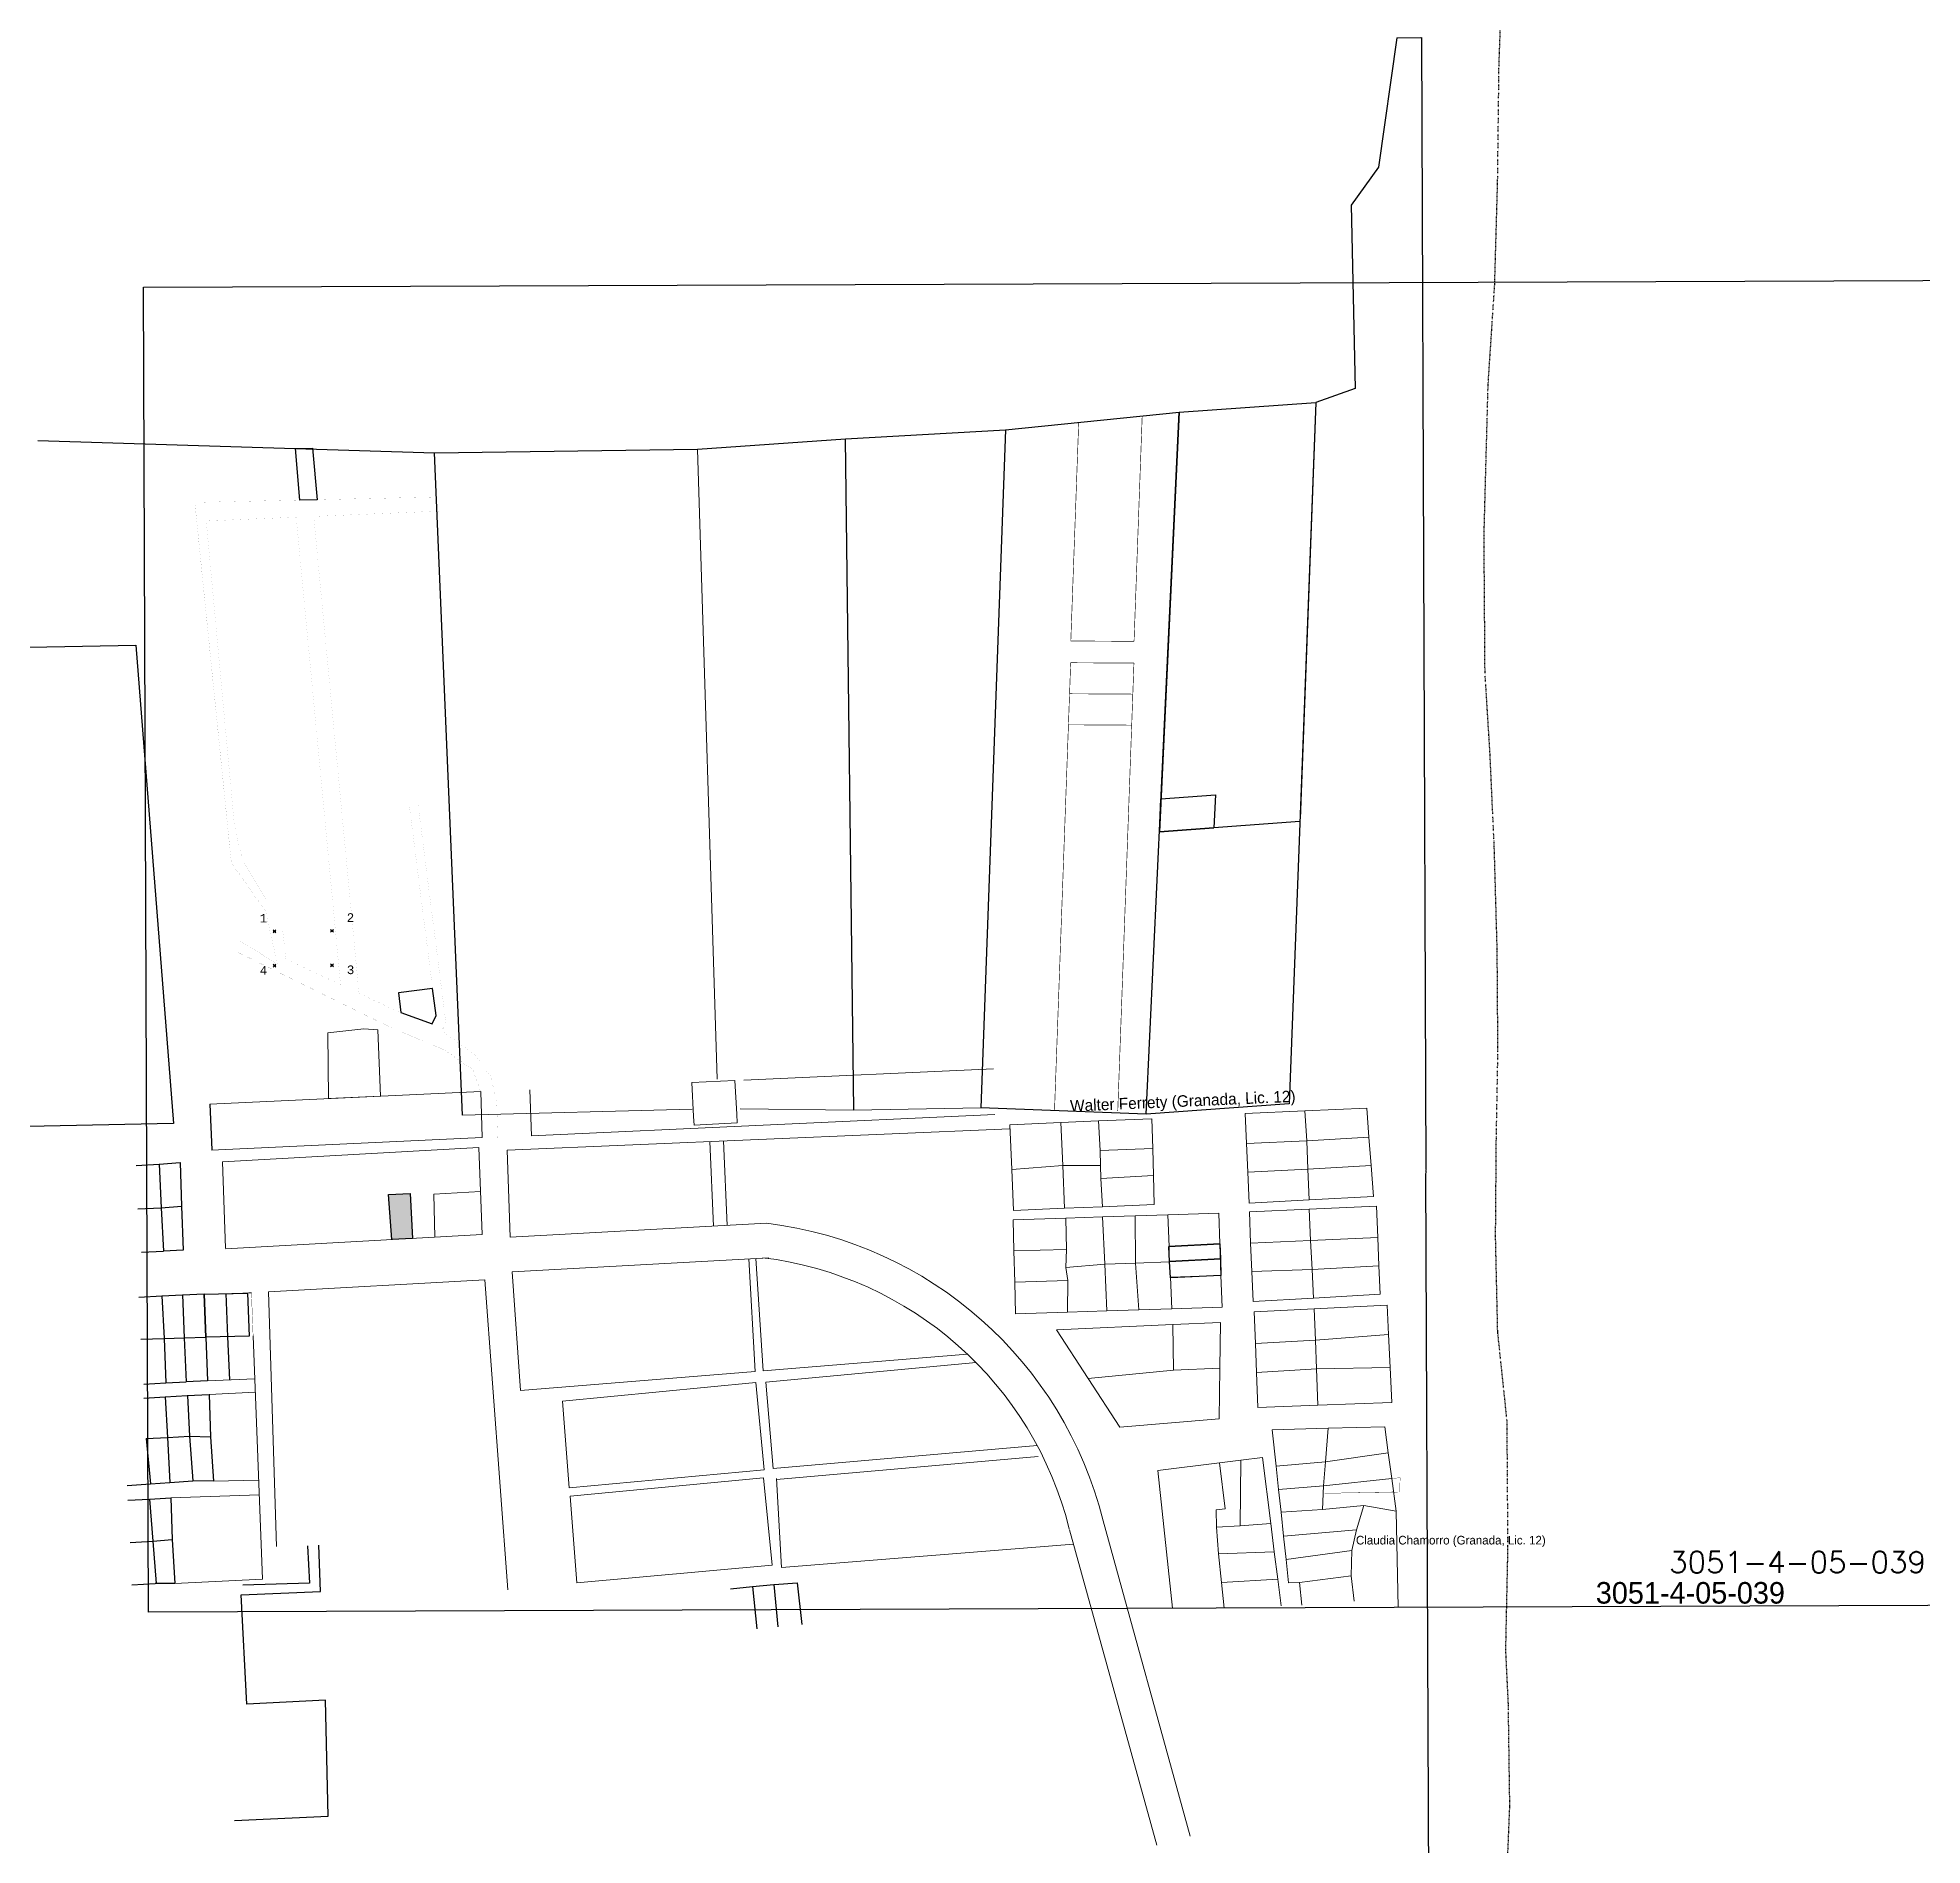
# Model space of a CAD drawing. Header units: millimetres. Extents: x 600588 to 602447, y 1316165 to 1317757.
# Drawn here: x 600950 to 601606, y 1316360 to 1316989 of the extents above; entities that cross this region are included whole.
import ezdxf
from ezdxf.enums import TextEntityAlignment as Align

# ---------------------------------------------------------------- set-up
doc = ezdxf.new("R2010")
doc.units = ezdxf.units.MM
doc.header["$PDMODE"] = 35
doc.header["$PDSIZE"] = 0.5
doc.linetypes.add('DIVIDE', pattern=[1.25, 0.5, -0.25, 0, -0.25, 0, -0.25])
for name, color, linetype in [('10', 7, 'Continuous'), ('2', 7, 'Continuous'), ('3', 7, 'Continuous'), ('6', 7, 'Continuous'), ('CVL_CUADCON_LIN', 8, 'Continuous'), ('CVL_CUADCON_TIT', 1, 'Continuous'), ('CVL_PUNTO', 250, 'Continuous'), ('CVL_PUNTO_NUM', 2, 'Continuous')]:
    doc.layers.add(name, color=color, linetype=linetype)
doc.layers.add('muebles', color=7, linetype='Continuous', lineweight=0, true_color=0x404040)
for name, color, linetype, lineweight in [('Nivel 10', 7, 'Continuous', 0), ('Nivel 16', 7, 'Continuous', 0), ('Nivel 2', 7, 'Continuous', 0), ('Nivel 3', 7, 'Continuous', 0), ('Nivel 30', 7, 'Continuous', 0), ('Nivel 6', 7, 'Continuous', 0)]:
    doc.layers.add(name, color=color, linetype=linetype, lineweight=lineweight)
doc.styles.add('MONOTXT4', font='Monotxt4.shx')
doc.styles.add('ROMANS', font='ROMANS', dxfattribs={"height": 0.2})
doc.styles.add('Style-ENGINEERING', font='ENGINEERING.shx')
doc.styles.add('Style-INTL_ISO', font='INTL_ISO.shx')
doc.dimstyles.new('STANDARD$0', dxfattribs={"dimtxt": 0.6, "dimasz": 0.5, "dimexe": 0.125, "dimexo": 0.000625, "dimgap": 0.0625, "dimtad": 0, "dimzin": 1, "dimdsep": 46, "dimtxsty": 'ROMANS', "dimblk1": 'ARCHTICK', "dimblk2": 'ARCHTICK', "dimsah": 1, "dimcen": 2.5, "dimclrd": 1, "dimclre": 1, "dimclrt": 30, "dimaunit": 1, "dimadec": 0, "dimazin": 0, "dimtfac": 1, "dimtix": 1, "dimtofl": 0, "dimtmove": 1, "dimatfit": 3, "dimldrblk": 'ARCHTICK', "dimfxl": 1, "dimtolj": 1, "dimtzin": 1, "dimarcsym": 0})

msp = doc.modelspace()

# ---------------------------------------------------------------- texts
at = {"layer": '10', "color": 1, "linetype": 'Continuous', "style": 'ROMANS'}
msp.add_text('3051-4-05-039', height=7.5, dxfattribs=at).set_placement((601562.352, 1316458.338), align=Align.MIDDLE)
at = {"layer": 'CVL_CUADCON_LIN', "color": 1, "ltscale": 0.5, "style": 'MONOTXT4'}
msp.add_text('4', height=3, dxfattribs=at).set_placement((601027.434, 1316662.734))
at = {"layer": 'CVL_PUNTO_NUM', "color": 1, "ltscale": 0.5, "style": 'MONOTXT4'}
for s, p in [('1', (601027.396, 1316680.912)), ('2', (601057.685, 1316681.117)), ('3', (601057.722, 1316662.944))]:
    msp.add_text(s, height=3, dxfattribs=at).set_placement(p)
at = {"layer": 'Nivel 10', "color": 1, "linetype": 'Continuous', "lineweight": -3, "style": 'Style-ENGINEERING'}
msp.add_text('3051-4-05-039', height=7.5, dxfattribs=at).set_placement((601525.065, 1316447.684), align=Align.MIDDLE_CENTER)
at = {"layer": 'Nivel 3', "color": 1, "linetype": 'Continuous', "lineweight": 13, "style": 'Style-INTL_ISO'}
msp.add_text('Walter Ferrety (Granada, Lic. 12)', height=4, rotation=2.502964, dxfattribs=at).set_placement((601348.508, 1316618.795), align=Align.MIDDLE_CENTER)
msp.add_text('Claudia Chamorro (Granada, Lic. 12)', height=3, dxfattribs=at).set_placement((601441.744, 1316466.003), align=Align.MIDDLE_CENTER)

# ---------------------------------------------------------------- blocks, each defined once
blk = doc.blocks.new('_ARCHTICK')
at = {"color": 0, "linetype": 'ByBlock', "const_width": 0.15}
blk.add_lwpolyline([(-0.5, -0.5), (0.5, 0.5)], dxfattribs=at)
blk = doc.blocks.new('*D347')
at = {"layer": 'CVL_CUADCON_TIT', "color": 1, "lineweight": -2, "ltscale": 0.5, "transparency": 16777216}
for p, q in [((601422.97, 1316988.74), (601431.63, 1316988.77)), ((601431.51, 1316988.77), (601433.09, 1316595.09)), ((601434.68, 1316199.93), (601433.1, 1316593.61)), ((601426.15, 1316199.89), (601434.81, 1316199.93))]:
    blk.add_line(p, q, dxfattribs=at)
at = {"layer": 'Defpoints', "color": 0, "lineweight": 30, "ltscale": 0.5, "transparency": 16777216}
for p in [(601422.97, 1316988.74), (601431.51, 1316988.77), (601426.15, 1316199.89)]:
    blk.add_point(p, dxfattribs=at)
at = {"layer": 'CVL_CUADCON_TIT', "color": 1, "lineweight": -2, "ltscale": 0.5, "transparency": 16777216, "xscale": 0.5, "yscale": 0.5, "zscale": 0.5}
for p, rotation in [((601431.51, 1316988.77), 90.2307510486191), ((601434.68, 1316199.93), 270.2307510486191)]:
    blk.add_blockref('_ARCHTICK', p, dxfattribs=dict(at, rotation=rotation))
at = {"layer": 'CVL_CUADCON_TIT', "color": 30, "ltscale": 0.5, "transparency": 16777216, "insert": (601433.1, 1316594.35), "char_height": 0.2, "attachment_point": 5, "rotation": 270.23075, "style": 'ROMANS'}
blk.add_mtext('\\A1;788.85m.', dxfattribs=at)

# ---------------------------------------------------------------- dimensions: what is measured, and where the dimension line sits
at = {"layer": 'CVL_CUADCON_TIT', "color": 1, "ltscale": 0.5}
dim = msp.add_aligned_dim(p1=(601426.149, 1316199.894), p2=(601422.972, 1316988.739), distance=-8.536, dimstyle='STANDARD$0', override={"dimpost": 'm.', "dimfxl": 31.75}, dxfattribs=at)
dim.commit()
dim.dimension.update_dxf_attribs({"geometry": '*D347', "text_midpoint": (601433.096, 1316594.351)})

# ---------------------------------------------------------------- hatches: boundary and pattern name
at = {"lineweight": 30}
h = msp.add_hatch(color=5, dxfattribs=at)
h.dxf.hatch_style = 1
h.paths.add_polyline_path([(601079.753, 1316586.565), (601072.2, 1316586.283), (601073.329, 1316570.613), (601080.566, 1316571.01)])

# ---------------------------------------------------------------- linework, layer by layer
at = {"color": 1}
for points in [[(601041.41, 1316827.875), (601039.813, 1316845.804), (601045.812, 1316845.937), (601047.408, 1316828.008)], [(600610.912, 1316601.47), (600608.604, 1316636.073), (600591.409, 1316744.721), (600588.227, 1316769.971), (600984.341, 1316777.417), (600997.372, 1316611.017), (600642.639, 1316603.615)], [(601076.508, 1316649.559), (601087.36, 1316645.663), (601088.753, 1316648.555), (601087.558, 1316657.929), (601075.65, 1316656.445)]]:
    msp.add_lwpolyline(points, close=True, dxfattribs=at)
at = {"color": 1, "linetype": 'Continuous', "flags": 128}
for points in [[(601361.388, 1316569.105), (601343.661, 1316568.212)], [(601361.388, 1316569.105), (601361.578, 1316563.879)]]:
    msp.add_lwpolyline(points, dxfattribs=at)
for points in [[(601361.388, 1316569.105), (601361.578, 1316563.879), (601343.853, 1316562.936), (601343.661, 1316568.212)], [(601361.578, 1316563.879), (601361.787, 1316558.098), (601344.206, 1316557.226), (601343.853, 1316562.936)]]:
    msp.add_lwpolyline(points, close=True, dxfattribs=at)
at = {"layer": '2', "color": 1, "linetype": 'Continuous'}
for p, q in [((601347.262, 1316858.46), (601394.756, 1316861.777)), ((601394.756, 1316861.777), (601385.526, 1316617.776)), ((601286.826, 1316852.275), (601347.262, 1316858.46)), ((601335.746, 1316614.192), (601347.262, 1316858.46)), ((600950.183, 1316848.6), (601088.177, 1316844.295)), ((601179.641, 1316845.573), (601231.199, 1316849.167)), ((601231.199, 1316849.167), (601286.826, 1316852.275)), ((601234.103, 1316615.653), (601231.199, 1316849.167)), ((601286.826, 1316852.275), (601278.31, 1316616.41)), ((601088.177, 1316844.295), (601179.641, 1316845.573)), ((601097.923, 1316613.869), (601088.177, 1316844.295)), ((601389.242, 1316716.01), (601340.38, 1316712.492)), ((601385.526, 1316617.776), (601335.746, 1316614.192)), ((601335.746, 1316614.192), (601278.31, 1316616.41)), ((600981.591, 1316479.901), (600989.113, 1316480.321))]:
    msp.add_line(p, q, dxfattribs=at)
msp.add_lwpolyline([(601422.972, 1316988.739), (601416.632, 1316943.725), (601407.055, 1316930.457), (601408.448, 1316866.682), (601394.756, 1316861.777)], dxfattribs=at)
at = {"layer": '3', "color": 1, "linetype": 'DIVIDE'}
msp.add_lwpolyline([(601461.446, 1316164.609), (601461.588, 1316180.625), (601461.537, 1316223.841), (601463.624, 1316252.072), (601463.066, 1316295.284), (601460.741, 1316336.705), (601462.26, 1316373.575), (601461.755, 1316409.162), (601460.862, 1316427.713), (601461.623, 1316463.816), (601461.315, 1316507.538), (601458.048, 1316538.531), (601457.307, 1316571.573), (601457.575, 1316605.639), (601458.124, 1316635.894), (601457.873, 1316671.482), (601456.86, 1316707.065), (601455.357, 1316740.102), (601453.638, 1316767.8), (601453.303, 1316815.335), (601454.71, 1316867.966), (601457.005, 1316902.807), (601458.022, 1316938.658), (601458.501, 1316978.826), (601459.772, 1317014.678), (601460.82, 1317046.207), (601460.598, 1317077.727), (601460.861, 1317112.556), (601462.179, 1317141.799), (601464.218, 1317176.893), (601464.698, 1317216.807), (601466.546, 1317243.002), (601468.832, 1317279.115), (601472.624, 1317317.779), (601476.138, 1317359.747), (601480.156, 1317402.48), (601486.672, 1317451.076), (601492.981, 1317493.061), (601499.265, 1317538.606), (601504.89, 1317569.401), (601512.72, 1317611.905), (601515.977, 1317654.379), (601517.272, 1317686.926), (601517.062, 1317716.667), (601517.537, 1317757.344)], dxfattribs=at)
at = {"layer": '6', "color": 1, "linetype": 'Continuous'}
for p, q in [((600984.432, 1316596.369), (600992.452, 1316596.84)), ((600992.452, 1316596.84), (600993.118, 1316581.634)), ((600985.046, 1316581.315), (600993.118, 1316581.634)), ((600993.118, 1316581.634), (601000.235, 1316582.267)), ((600993.118, 1316581.634), (600993.988, 1316566.523)), ((600986.272, 1316566.183), (600993.951, 1316566.521)), ((600985.387, 1316550.555), (600993.397, 1316550.991)), ((600993.397, 1316550.991), (601000.536, 1316551.379)), ((600993.397, 1316550.991), (600994.132, 1316536.168)), ((601000.536, 1316551.379), (601001.152, 1316536.368)), ((600986.106, 1316535.941), (600994.132, 1316536.168)), ((600994.132, 1316536.168), (601001.152, 1316536.368)), ((600994.132, 1316536.168), (600994.722, 1316520.705)), ((601001.152, 1316536.368), (601008.71, 1316536.582)), ((601001.152, 1316536.368), (601001.8, 1316521.133)), ((600987.095, 1316520.244), (600994.722, 1316520.705)), ((600994.722, 1316520.705), (601001.8, 1316521.133)), ((600987.064, 1316515.463), (600994.482, 1316515.893)), ((600994.482, 1316515.893), (601002.155, 1316516.338)), ((600994.482, 1316515.893), (600995.36, 1316501.781)), ((601002.297, 1316516.344), (601002.98, 1316502.168)), ((600987.931, 1316501.404), (600995.36, 1316501.781)), ((600987.931, 1316501.404), (600989.372, 1316485.603)), ((600995.36, 1316501.781), (601002.98, 1316502.168)), ((600995.36, 1316501.781), (600996.112, 1316486.057)), ((601002.98, 1316502.168), (601004.183, 1316486.6)), ((601002.98, 1316502.168), (601010.293, 1316501.92)), ((600996.112, 1316486.057), (601004.183, 1316486.6)), ((600981.292, 1316485.059), (600989.372, 1316485.603)), ((600989.124, 1316480.322), (600990.246, 1316465.664)), ((600989.372, 1316485.603), (600996.112, 1316486.057)), ((600982.394, 1316465.242), (600990.246, 1316465.664)), ((600990.246, 1316465.664), (600996.943, 1316466.205)), ((600990.246, 1316465.664), (600991.42, 1316450.97)), ((600982.986, 1316450.459), (600991.062, 1316450.97)), ((601191.212, 1316449.113), (601198.878, 1316449.839)), ((601198.878, 1316449.839), (601206.283, 1316450.539)), ((601198.878, 1316449.839), (601200.319, 1316435.183)), ((601206.283, 1316450.539), (601207.614, 1316435.872))]:
    msp.add_line(p, q, dxfattribs=at)
for points in [[(600992.452, 1316596.84), (600999.714, 1316597.454), (601000.235, 1316582.267)], [(601000.235, 1316582.267), (601000.809, 1316566.878), (600993.951, 1316566.521)], [(601000.57, 1316551.381), (601008.139, 1316551.692), (601009.281, 1316521.472), (601001.8, 1316521.133)], [(601002.155, 1316516.338), (601009.877, 1316516.65), (601010.293, 1316501.92)], [(601010.293, 1316501.92), (601011.323, 1316486.534), (601004.107, 1316486.632)], [(600989.113, 1316480.321), (600996.529, 1316480.783), (600996.943, 1316466.205)], [(600996.943, 1316466.205), (600997.922, 1316450.971), (600991.062, 1316450.97)], [(601018.6, 1316368.438), (601051.282, 1316369.979), (601050.249, 1316410.356), (601022.905, 1316408.987), (601021.012, 1316447.025), (601048.56, 1316448.192), (601047.924, 1316464.24)], [(601044.01, 1316464.023), (601044.743, 1316451.022), (601021.515, 1316450.379)], [(601206.333, 1316450.544), (601214.313, 1316451.131), (601215.963, 1316436.661)]]:
    msp.add_lwpolyline(points, dxfattribs=at)
at = {"layer": 'CVL_CUADCON_LIN', "color": 1, "ltscale": 0.5, "flags": 128}
for points in [[(601394.756, 1316861.777), (601389.279, 1316716.98)], [(601347.262, 1316858.46), (601340.38, 1316712.492)], [(601340.38, 1316712.492), (601340.922, 1316723.979)], [(601340.38, 1316712.492), (601359.331, 1316713.856)], [(601010.06, 1316617.74), (601010.792, 1316601.754)]]:
    msp.add_lwpolyline(points, dxfattribs=at)
for points, const_width in [([(601309.551, 1316778.844), (601312.296, 1316854.881)], 0.2), ([(601331.552, 1316778.719), (601334.383, 1316857.142)], 0.2), ([(601004.857, 1316827.063), (601089.648, 1316828.946)], 0.01), ([(601004.847, 1316827.101), (601017.536, 1316701.715), (601029.502, 1316684.708), (601033.495, 1316666.599), (601020.678, 1316674.321), (601019.624, 1316670.635), (601070.214, 1316645.739), (601092.054, 1316636.343), (601101.563, 1316629.68), (601104.27, 1316622.092), (601104.809, 1316606.097)], 0.01), ([(601004.857, 1316827.063), (601017.547, 1316701.676), (601029.512, 1316684.669), (601033.505, 1316666.56), (601020.688, 1316674.282), (601019.634, 1316670.597), (601070.224, 1316645.7), (601092.065, 1316636.305), (601101.573, 1316629.641), (601104.28, 1316622.053), (601104.819, 1316606.058)], 0.01), ([(601008.816, 1316820.601), (601040.104, 1316821.924)], 0.01), ([(601040.104, 1316821.924), (601055.532, 1316659.262)], 0.01), ([(601046.208, 1316822.183), (601089.856, 1316824.029)], 0.01), ([(601046.208, 1316822.183), (601061.948, 1316656.228)], 0.01), ([(601008.816, 1316820.601), (601018.605, 1316714.641), (601021.425, 1316702.598), (601030.957, 1316686.685), (601035.258, 1316679.504), (601036.484, 1316668.271), (601055.532, 1316659.262)], 0.01), ([(601309.551, 1316778.844), (601331.552, 1316778.719)], 0.2), ([(601309.118, 1316760.478), (601309.508, 1316771.271)], 0.2), ([(601309.508, 1316771.271), (601331.509, 1316771.146)], 0.2), ([(601331.119, 1316760.353), (601331.509, 1316771.146)], 0.2), ([(601303.883, 1316615.486), (601308.729, 1316749.686)], 0.2), ([(601325.884, 1316615.362), (601330.73, 1316749.561)], 0.2), ([(601087.36, 1316645.663), (601088.753, 1316648.555), (601079.437, 1316721.644)], 0.01), ([(601090.769, 1316643.188), (601092.162, 1316646.08), (601082.435, 1316722.394)], 0.01), ([(601061.948, 1316656.228), (601076.449, 1316649.466)], 0.01), ([(601090.769, 1316643.188), (601102.456, 1316634.704), (601107.767, 1316627.283), (601109.851, 1316618.56), (601110.258, 1316605.698)], 0.01), ([(601024.535, 1316552.102), (601008.143, 1316551.599)], 0.1), ([(601024.535, 1316552.102), (601025.115, 1316537.113)], 0.1), ([(601424.095, 1316487.748), (601423.975, 1316482.769), (601397.329, 1316482.298)], 0.1), ([(601397.442, 1316484.946), (601424.095, 1316487.748)], 0.1), ([(601421.195, 1316487.443), (601421.821, 1316482.785)], 0.1), ([(601421.828, 1316482.731), (601422.725, 1316476.061), (601411.478, 1316478.015), (601397.092, 1316476.728), (601397.329, 1316482.298)], 0.1), ([(601397.442, 1316484.946), (601397.329, 1316482.298)], 0.1)]:
    msp.add_lwpolyline(points, dxfattribs=dict(at, const_width=const_width))
for points, const_width in [([(601309.118, 1316760.478), (601308.729, 1316749.686), (601330.73, 1316749.561), (601331.119, 1316760.353)], 0.2), ([(601309.118, 1316760.478), (601308.729, 1316749.686), (601330.73, 1316749.561), (601331.119, 1316760.353)], 0.2), ([(601087.36, 1316645.663), (601087.36, 1316645.663)], 0.01), ([(601421.195, 1316487.443), (601397.442, 1316484.946), (601397.329, 1316482.298), (601421.821, 1316482.785)], 0.1)]:
    msp.add_lwpolyline(points, close=True, dxfattribs=dict(at, const_width=const_width))
for points in [[(601359.873, 1316725.344), (601359.331, 1316713.856), (601340.38, 1316712.492), (601340.922, 1316723.979)], [(601008.143, 1316551.599), (601023.138, 1316551.974), (601023.718, 1316536.986), (601008.723, 1316536.611)]]:
    msp.add_lwpolyline(points, close=True, dxfattribs=at)
at = {"layer": 'CVL_CUADCON_LIN', "color": 1, "ltscale": 0.5}
msp.add_point((601032.561, 1316665.85), dxfattribs=at)
at = {"layer": 'CVL_CUADCON_TIT', "color": 5, "lineweight": 30, "ltscale": 0.5, "flags": 128}
msp.add_lwpolyline([(601080.566, 1316571.01), (601073.329, 1316570.613), (601072.2, 1316586.283), (601079.753, 1316586.565), (601080.566, 1316571.01)], dxfattribs=at)
at = {"layer": 'CVL_PUNTO', "color": 1, "ltscale": 0.5}
for p in [(601032.558, 1316677.853), (601052.558, 1316678.001), (601052.56, 1316666.002)]:
    msp.add_point(p, dxfattribs=at)
at = {"layer": 'muebles', "color": 1, "linetype": 'Continuous', "lineweight": 0}
for p, q in [((601179.641, 1316845.573), (601186.518, 1316626.406)), ((601195.795, 1316626.065), (601282.624, 1316630.04)), ((601010.06, 1316617.74), (601104.28, 1316622.053)), ((601104.819, 1316606.058), (601104.28, 1316622.053)), ((601121.898, 1316606.663), (601121.358, 1316622.658)), ((601177.81, 1316615.917), (601097.923, 1316613.869)), ((601121.898, 1316606.663), (601283.163, 1316614.045)), ((601010.599, 1316601.745), (601104.819, 1316606.058)), ((601113.48, 1316601.643), (601288.398, 1316609.172)), ((601014.45, 1316597.672), (601103.678, 1316602.567)), ((601103.678, 1316602.567), (601104.762, 1316572.3)), ((601113.48, 1316601.643), (601114.564, 1316571.376)), ((601014.45, 1316597.672), (601015.525, 1316567.651)), ((601104.225, 1316587.291), (601087.948, 1316586.441)), ((601104.225, 1316587.291), (601087.948, 1316586.441)), ((601087.948, 1316586.441), (601088.384, 1316571.448)), ((601087.948, 1316586.441), (601088.384, 1316571.448)), ((601015.534, 1316567.405), (601104.762, 1316572.3)), ((601114.564, 1316571.376), (601203.791, 1316576.271)), ((601115.225, 1316559.313), (601204.453, 1316564.208)), ((601115.225, 1316559.313), (601118.154, 1316518.029)), ((601199.724, 1316524.649), (601197.574, 1316563.831)), ((601199.995, 1316563.963), (601202.526, 1316524.877)), ((601030.459, 1316552.427), (601105.698, 1316556.555)), ((601030.459, 1316552.427), (601033.282, 1316463.774)), ((601105.698, 1316556.555), (601113.722, 1316448.775)), ((601023.592, 1316552.05), (601024.535, 1316552.102)), ((601025.115, 1316537.113), (601028.391, 1316452.44)), ((601202.526, 1316524.877), (601273.605, 1316530.695)), ((601203.46, 1316520.943), (601276.583, 1316527.773)), ((601025.696, 1316522.09), (601009.281, 1316521.472)), ((601118.154, 1316518.029), (601199.724, 1316524.649)), ((601199.933, 1316520.841), (601132.701, 1316514.386)), ((601202.921, 1316490.42), (601199.933, 1316520.841)), ((601203.46, 1316520.943), (601206.018, 1316490.907)), ((601009.877, 1316516.65), (601025.875, 1316517.461)), ((601132.701, 1316514.386), (601135.056, 1316484.215)), ((601206.018, 1316490.907), (601297.817, 1316498.97)), ((601207.126, 1316487.109), (601298.157, 1316495.105)), ((601027.06, 1316486.838), (601011.323, 1316486.534)), ((601135.056, 1316484.215), (601202.921, 1316490.42)), ((601202.63, 1316487.732), (601135.399, 1316481.277)), ((601205.619, 1316457.312), (601202.63, 1316487.732)), ((601207.217, 1316487.469), (601208.858, 1316456.518)), ((600996.529, 1316480.783), (601027.255, 1316481.802)), ((601135.399, 1316481.277), (601137.754, 1316451.107)), ((601309.113, 1316469.569), (601339.45, 1316359.842)), ((601320.756, 1316472.788), (601351.094, 1316363.061)), ((601208.858, 1316456.518), (601310.475, 1316464.642)), ((601137.754, 1316451.107), (601205.619, 1316457.312)), ((601028.391, 1316452.44), (600997.922, 1316450.971))]:
    msp.add_line(p, q, dxfattribs=at)
at = {"layer": 'muebles', "color": 1, "linetype": 'Continuous', "lineweight": 0, "flags": 128}
msp.add_lwpolyline([(601069.373, 1316620.49), (601051.394, 1316619.671), (601051.114, 1316642.511), (601063.624, 1316643.901), (601068.474, 1316643.591), (601069.373, 1316620.49)], dxfattribs=at)
msp.add_lwpolyline([(601193.527, 1316611.196), (601178.507, 1316610.436), (601178.357, 1316613.436), (601177.747, 1316625.246), (601192.727, 1316625.926), (601193.417, 1316614.166)], close=True, dxfattribs=at)
at = {"layer": 'muebles', "color": 1, "linetype": 'Continuous', "lineweight": 0}
for points in [[(601278.31, 1316616.41), (601234.103, 1316615.653), (601234.103, 1316615.653), (601194.485, 1316616.069)], [(601185.233, 1316575.218), (601183.965, 1316604.677)], [(601189.978, 1316575.478), (601188.71, 1316604.937)]]:
    msp.add_lwpolyline(points, dxfattribs=at)
for radius in [137.686, 125.605]:
    msp.add_arc((601187.131, 1316439.597), radius, 13.949539, 83.050148, dxfattribs=at)
at = {"layer": 'Nivel 16', "color": 1, "linetype": 'Continuous', "lineweight": -3, "flags": 128}
msp.add_lwpolyline([(600986.951, 1316901.93), (601667.832, 1316904.521), (601669.591, 1316443.552), (600988.7, 1316440.961), (600986.951, 1316901.93)], dxfattribs=at)
at = {"layer": 'Nivel 2', "color": 1, "linetype": 'Continuous', "lineweight": -3}
msp.add_line((600981.591, 1316479.901), (600989.113, 1316480.321), dxfattribs=at)
at = {"layer": 'Nivel 30', "color": 1, "linetype": 'Continuous', "lineweight": 13}
for p, q in [((601288.338, 1316610.557), (601306.092, 1316611.301)), ((601306.092, 1316611.301), (601319.197, 1316611.852)), ((601306.82, 1316596.375), (601306.092, 1316611.301)), ((601319.197, 1316611.852), (601337.758, 1316612.631)), ((601319.197, 1316611.852), (601319.818, 1316601.521)), ((601337.758, 1316612.631), (601338.033, 1316602.299)), ((601370.156, 1316614.46), (601390.959, 1316615.375)), ((601370.646, 1316604.039), (601370.156, 1316614.46)), ((601390.959, 1316615.375), (601412.512, 1316616.323)), ((601391.599, 1316604.905), (601390.959, 1316615.375)), ((601412.512, 1316616.323), (601413.268, 1316606.232)), ((601289.007, 1316595.015), (601288.338, 1316610.557)), ((601370.646, 1316604.039), (601391.599, 1316604.905)), ((601391.599, 1316604.905), (601413.268, 1316606.232)), ((601392.024, 1316595.064), (601391.599, 1316604.905)), ((601413.268, 1316606.232), (601414.007, 1316596.37)), ((601338.033, 1316602.299), (601319.818, 1316601.521)), ((601319.818, 1316601.521), (601319.906, 1316596.303)), ((601338.033, 1316602.299), (601338.284, 1316592.923)), ((601371.118, 1316594.007), (601370.646, 1316604.039)), ((601289.007, 1316595.015), (601306.82, 1316596.375)), ((601289.621, 1316580.749), (601289.007, 1316595.015)), ((601307.386, 1316581.472), (601306.82, 1316596.375)), ((601319.906, 1316596.303), (601306.82, 1316596.375)), ((601319.906, 1316596.303), (601320.032, 1316591.784)), ((601320.032, 1316591.784), (601338.284, 1316592.923)), ((601320.563, 1316582.007), (601320.032, 1316591.784)), ((601338.284, 1316592.923), (601338.555, 1316582.741)), ((601392.024, 1316595.064), (601371.118, 1316594.007)), ((601371.623, 1316583.269), (601371.118, 1316594.007)), ((601414.007, 1316596.37), (601392.024, 1316595.064)), ((601392.476, 1316584.385), (601392.024, 1316595.064)), ((601414.007, 1316596.37), (601414.815, 1316585.583)), ((601414.815, 1316585.583), (601392.476, 1316584.385)), ((601307.386, 1316581.472), (601289.621, 1316580.749)), ((601320.563, 1316582.007), (601307.386, 1316581.472)), ((601307.841, 1316578.077), (601320.535, 1316578.472)), ((601320.535, 1316578.472), (601331.955, 1316578.828)), ((601320.535, 1316578.472), (601321.347, 1316562.008)), ((601338.555, 1316582.741), (601320.563, 1316582.007)), ((601331.955, 1316578.828), (601343.315, 1316579.183)), ((601331.955, 1316578.828), (601332.072, 1316562.355)), ((601343.315, 1316579.183), (601361.004, 1316579.735)), ((601343.315, 1316579.183), (601343.755, 1316568.217)), ((601361.004, 1316579.735), (601361.388, 1316569.105)), ((601392.476, 1316584.385), (601371.623, 1316583.269)), ((601371.653, 1316580.291), (601392.443, 1316581.2)), ((601372.115, 1316569.372), (601371.653, 1316580.291)), ((601392.443, 1316581.2), (601415.835, 1316582.224)), ((601392.971, 1316570.284), (601392.443, 1316581.2)), ((601415.835, 1316582.224), (601416.316, 1316571.352)), ((601289.524, 1316577.505), (601307.841, 1316578.077)), ((601289.782, 1316566.664), (601289.524, 1316577.505)), ((601307.841, 1316578.077), (601308.074, 1316567.139)), ((601289.782, 1316566.664), (601308.074, 1316567.139)), ((601290.042, 1316555.753), (601289.782, 1316566.664)), ((601308.074, 1316567.139), (601307.796, 1316560.879)), ((601343.737, 1316562.891), (601343.755, 1316568.217)), ((601343.755, 1316568.217), (601361.388, 1316569.105)), ((601361.388, 1316569.105), (601361.787, 1316558.098)), ((601372.115, 1316569.372), (601392.971, 1316570.284)), ((601372.534, 1316559.453), (601372.115, 1316569.372)), ((601416.316, 1316571.352), (601392.971, 1316570.284)), ((601392.971, 1316570.284), (601393.487, 1316560.205)), ((601416.316, 1316571.352), (601416.753, 1316561.479)), ((601307.796, 1316560.879), (601321.347, 1316562.008)), ((601308.524, 1316556.347), (601307.796, 1316560.879)), ((601321.347, 1316562.008), (601332.072, 1316562.355)), ((601322.051, 1316545.789), (601321.347, 1316562.008)), ((601343.737, 1316562.891), (601332.072, 1316562.355)), ((601333.159, 1316546.138), (601332.072, 1316562.355)), ((601343.737, 1316562.891), (601344.191, 1316557.493)), ((601372.534, 1316559.453), (601393.487, 1316560.205)), ((601372.975, 1316549.034), (601372.534, 1316559.453)), ((601393.487, 1316560.205), (601416.753, 1316561.479)), ((601394.017, 1316550.257), (601393.487, 1316560.205)), ((601416.753, 1316561.479), (601417.191, 1316551.605)), ((601290.042, 1316555.753), (601308.524, 1316556.347)), ((601290.303, 1316544.792), (601290.042, 1316555.753)), ((601308.374, 1316545.36), (601308.524, 1316556.347)), ((601344.191, 1316557.493), (601361.787, 1316558.098)), ((601344.191, 1316557.493), (601344.665, 1316546.499)), ((601361.787, 1316558.098), (601362.188, 1316547.05)), ((601322.051, 1316545.789), (601308.374, 1316545.36)), ((601333.159, 1316546.138), (601322.051, 1316545.789)), ((601344.665, 1316546.499), (601333.159, 1316546.138)), ((601362.188, 1316547.05), (601344.665, 1316546.499)), ((601394.017, 1316550.257), (601372.975, 1316549.034)), ((601373.308, 1316545.495), (601394.17, 1316546.523)), ((601417.191, 1316551.605), (601394.017, 1316550.257)), ((601394.17, 1316546.523), (601419.602, 1316547.775)), ((601394.631, 1316535.572), (601394.17, 1316546.523)), ((601419.602, 1316547.775), (601420.097, 1316537.609)), ((601308.374, 1316545.36), (601290.303, 1316544.792)), ((601304.543, 1316539.204), (601345.001, 1316540.996)), ((601315.549, 1316522.278), (601304.543, 1316539.204)), ((601345.001, 1316540.996), (601361.607, 1316541.73)), ((601345.001, 1316540.996), (601345.316, 1316525.181)), ((601361.607, 1316541.73), (601361.397, 1316525.839)), ((601373.753, 1316534.47), (601373.308, 1316545.495)), ((601394.631, 1316535.572), (601373.753, 1316534.47)), ((601374.163, 1316524.332), (601373.753, 1316534.47)), ((601420.097, 1316537.609), (601394.631, 1316535.572)), ((601394.631, 1316535.572), (601395.019, 1316525.578)), ((601420.097, 1316537.609), (601420.659, 1316526.099)), ((601420.659, 1316526.099), (601395.019, 1316525.578)), ((601420.659, 1316526.099), (601421.255, 1316513.86)), ((601345.316, 1316525.181), (601315.549, 1316522.278)), ((601326.576, 1316505.319), (601315.549, 1316522.278)), ((601345.316, 1316525.181), (601361.397, 1316525.839)), ((601361.397, 1316525.839), (601361.166, 1316508.27)), ((601374.163, 1316524.332), (601395.019, 1316525.578)), ((601374.656, 1316512.158), (601374.163, 1316524.332)), ((601395.448, 1316512.918), (601395.019, 1316525.578)), ((601395.448, 1316512.918), (601374.656, 1316512.158)), ((601421.255, 1316513.86), (601395.448, 1316512.918)), ((601361.166, 1316508.27), (601326.576, 1316505.319)), ((601379.601, 1316504.419), (601399.086, 1316504.921)), ((601380.957, 1316491.755), (601379.601, 1316504.419)), ((601399.086, 1316504.921), (601398.142, 1316493.235)), ((601399.086, 1316504.921), (601418.781, 1316505.429)), ((601418.781, 1316505.429), (601419.989, 1316496.436)), ((601361.25, 1316492.907), (601368.72, 1316493.821)), ((601368.468, 1316470.966), (601368.72, 1316493.821)), ((601368.72, 1316493.821), (601376.2, 1316494.735)), ((601376.2, 1316494.735), (601379.088, 1316471.771)), ((601398.142, 1316493.235), (601380.957, 1316491.755)), ((601398.142, 1316493.235), (601397.442, 1316484.946)), ((601398.142, 1316493.235), (601419.989, 1316496.436)), ((601419.989, 1316496.436), (601421.195, 1316487.443)), ((601339.831, 1316490.288), (601361.25, 1316492.907)), ((601344.962, 1316442.317), (601339.831, 1316490.288)), ((601363.247, 1316476.906), (601361.25, 1316492.907)), ((601381.829, 1316483.592), (601380.957, 1316491.755)), ((601397.442, 1316484.946), (601421.195, 1316487.443)), ((601421.195, 1316487.443), (601422.725, 1316476.061)), ((601397.442, 1316484.946), (601381.829, 1316483.592)), ((601382.671, 1316475.737), (601381.829, 1316483.592)), ((601397.092, 1316476.728), (601397.442, 1316484.946)), ((601363.247, 1316476.906), (601360.126, 1316476.546)), ((601360.197, 1316470.478), (601360.126, 1316476.546)), ((601397.092, 1316476.728), (601382.671, 1316475.737)), ((601383.561, 1316467.415), (601382.671, 1316475.737)), ((601411.478, 1316478.015), (601397.092, 1316476.728)), ((601408.982, 1316469.574), (601411.478, 1316478.015)), ((601422.725, 1316476.061), (601411.478, 1316478.015)), ((601422.725, 1316476.061), (601423.468, 1316442.615)), ((601360.197, 1316470.478), (601368.468, 1316470.966)), ((601360.969, 1316461.296), (601360.197, 1316470.478)), ((601368.468, 1316470.966), (601379.088, 1316471.771)), ((601379.088, 1316471.771), (601380.321, 1316461.971)), ((601383.561, 1316467.415), (601408.982, 1316469.574)), ((601384.427, 1316459.331), (601383.561, 1316467.415)), ((601408.982, 1316469.574), (601407.279, 1316462.421)), ((601380.321, 1316461.971), (601360.969, 1316461.296)), ((601361.966, 1316451.324), (601360.969, 1316461.296)), ((601380.321, 1316461.971), (601381.516, 1316452.468)), ((601407.279, 1316462.421), (601384.427, 1316459.331)), ((601407.104, 1316453.577), (601407.279, 1316462.421)), ((601385.298, 1316451.198), (601384.427, 1316459.331)), ((601381.516, 1316452.468), (601361.966, 1316451.324)), ((601362.945, 1316442.385), (601361.966, 1316451.324)), ((601381.516, 1316452.468), (601382.68, 1316443.213)), ((601389.045, 1316451.331), (601385.298, 1316451.198)), ((601407.104, 1316453.577), (601389.045, 1316451.331)), ((601389.964, 1316443.405), (601389.045, 1316451.331)), ((601408.066, 1316444.793), (601407.104, 1316453.577))]:
    msp.add_line(p, q, dxfattribs=at)
at = {"layer": 'Nivel 6', "color": 1, "linetype": 'Continuous', "lineweight": -3}
for p, q in [((600984.432, 1316596.369), (600992.452, 1316596.84)), ((600992.452, 1316596.84), (600993.118, 1316581.634)), ((600985.046, 1316581.315), (600993.118, 1316581.634)), ((600993.118, 1316581.634), (601000.235, 1316582.267)), ((600993.118, 1316581.634), (600993.988, 1316566.523)), ((600986.272, 1316566.183), (600993.951, 1316566.521)), ((600985.387, 1316550.555), (600993.397, 1316550.991)), ((600993.397, 1316550.991), (601000.536, 1316551.379)), ((600993.397, 1316550.991), (600994.132, 1316536.168)), ((601000.536, 1316551.379), (601001.152, 1316536.368)), ((601015.64, 1316551.787), (601016.256, 1316536.776)), ((600986.106, 1316535.941), (600994.132, 1316536.168)), ((600994.132, 1316536.168), (601001.152, 1316536.368)), ((600994.132, 1316536.168), (600994.722, 1316520.705)), ((601001.152, 1316536.368), (601008.71, 1316536.582)), ((601001.152, 1316536.368), (601001.8, 1316521.133)), ((601016.256, 1316536.776), (601016.872, 1316521.765)), ((600987.095, 1316520.244), (600994.722, 1316520.705)), ((600994.722, 1316520.705), (601001.8, 1316521.133)), ((600987.064, 1316515.463), (600994.482, 1316515.893)), ((600994.482, 1316515.893), (601002.155, 1316516.338)), ((600994.482, 1316515.893), (600995.36, 1316501.781)), ((601002.297, 1316516.344), (601002.98, 1316502.168)), ((600987.931, 1316501.404), (600995.36, 1316501.781)), ((600987.931, 1316501.404), (600989.372, 1316485.603)), ((600995.36, 1316501.781), (601002.98, 1316502.168)), ((600995.36, 1316501.781), (600996.112, 1316486.057)), ((601002.98, 1316502.168), (601010.293, 1316501.92)), ((601002.98, 1316502.168), (601004.183, 1316486.6)), ((600996.112, 1316486.057), (601004.183, 1316486.6)), ((600981.292, 1316485.059), (600989.372, 1316485.603)), ((600989.124, 1316480.322), (600990.246, 1316465.664)), ((600989.372, 1316485.603), (600996.112, 1316486.057)), ((600982.394, 1316465.242), (600990.246, 1316465.664)), ((600990.246, 1316465.664), (600996.943, 1316466.205)), ((600990.246, 1316465.664), (600991.42, 1316450.97)), ((600982.986, 1316450.459), (600991.062, 1316450.97)), ((601191.212, 1316449.113), (601198.878, 1316449.839)), ((601198.878, 1316449.839), (601206.283, 1316450.539)), ((601198.878, 1316449.839), (601200.319, 1316435.183)), ((601206.283, 1316450.539), (601207.614, 1316435.872))]:
    msp.add_line(p, q, dxfattribs=at)
at = {"layer": 'Nivel 6', "color": 1, "linetype": 'Continuous', "lineweight": -3, "flags": 128}
for points in [[(600992.452, 1316596.84), (600999.714, 1316597.454), (601000.235, 1316582.267)], [(601000.235, 1316582.267), (601000.809, 1316566.878), (600993.951, 1316566.521)], [(601000.57, 1316551.381), (601008.139, 1316551.692), (601009.281, 1316521.472), (601001.8, 1316521.133)], [(601002.155, 1316516.338), (601009.877, 1316516.65), (601010.293, 1316501.92)], [(601010.293, 1316501.92), (601011.323, 1316486.534), (601004.107, 1316486.632)], [(600989.113, 1316480.321), (600996.529, 1316480.783), (600996.943, 1316466.205)], [(600996.943, 1316466.205), (600997.922, 1316450.971), (600991.062, 1316450.97)], [(601018.6, 1316368.438), (601051.282, 1316369.979), (601050.249, 1316410.356), (601022.905, 1316408.987), (601021.012, 1316447.025), (601048.56, 1316448.192), (601047.924, 1316464.24)], [(601044.01, 1316464.023), (601044.743, 1316451.022), (601021.515, 1316450.379)], [(601206.333, 1316450.544), (601214.313, 1316451.131), (601215.963, 1316436.661)]]:
    msp.add_lwpolyline(points, dxfattribs=at)

msp.set_redraw_order([(e.dxf.handle, doc.entitydb.next_handle()) for e in msp.query("TEXT MTEXT ATTDEF DIMENSION ARC_DIMENSION")])  # texts and dimensions are drawn at this point

doc.saveas('drawing.dxf')
